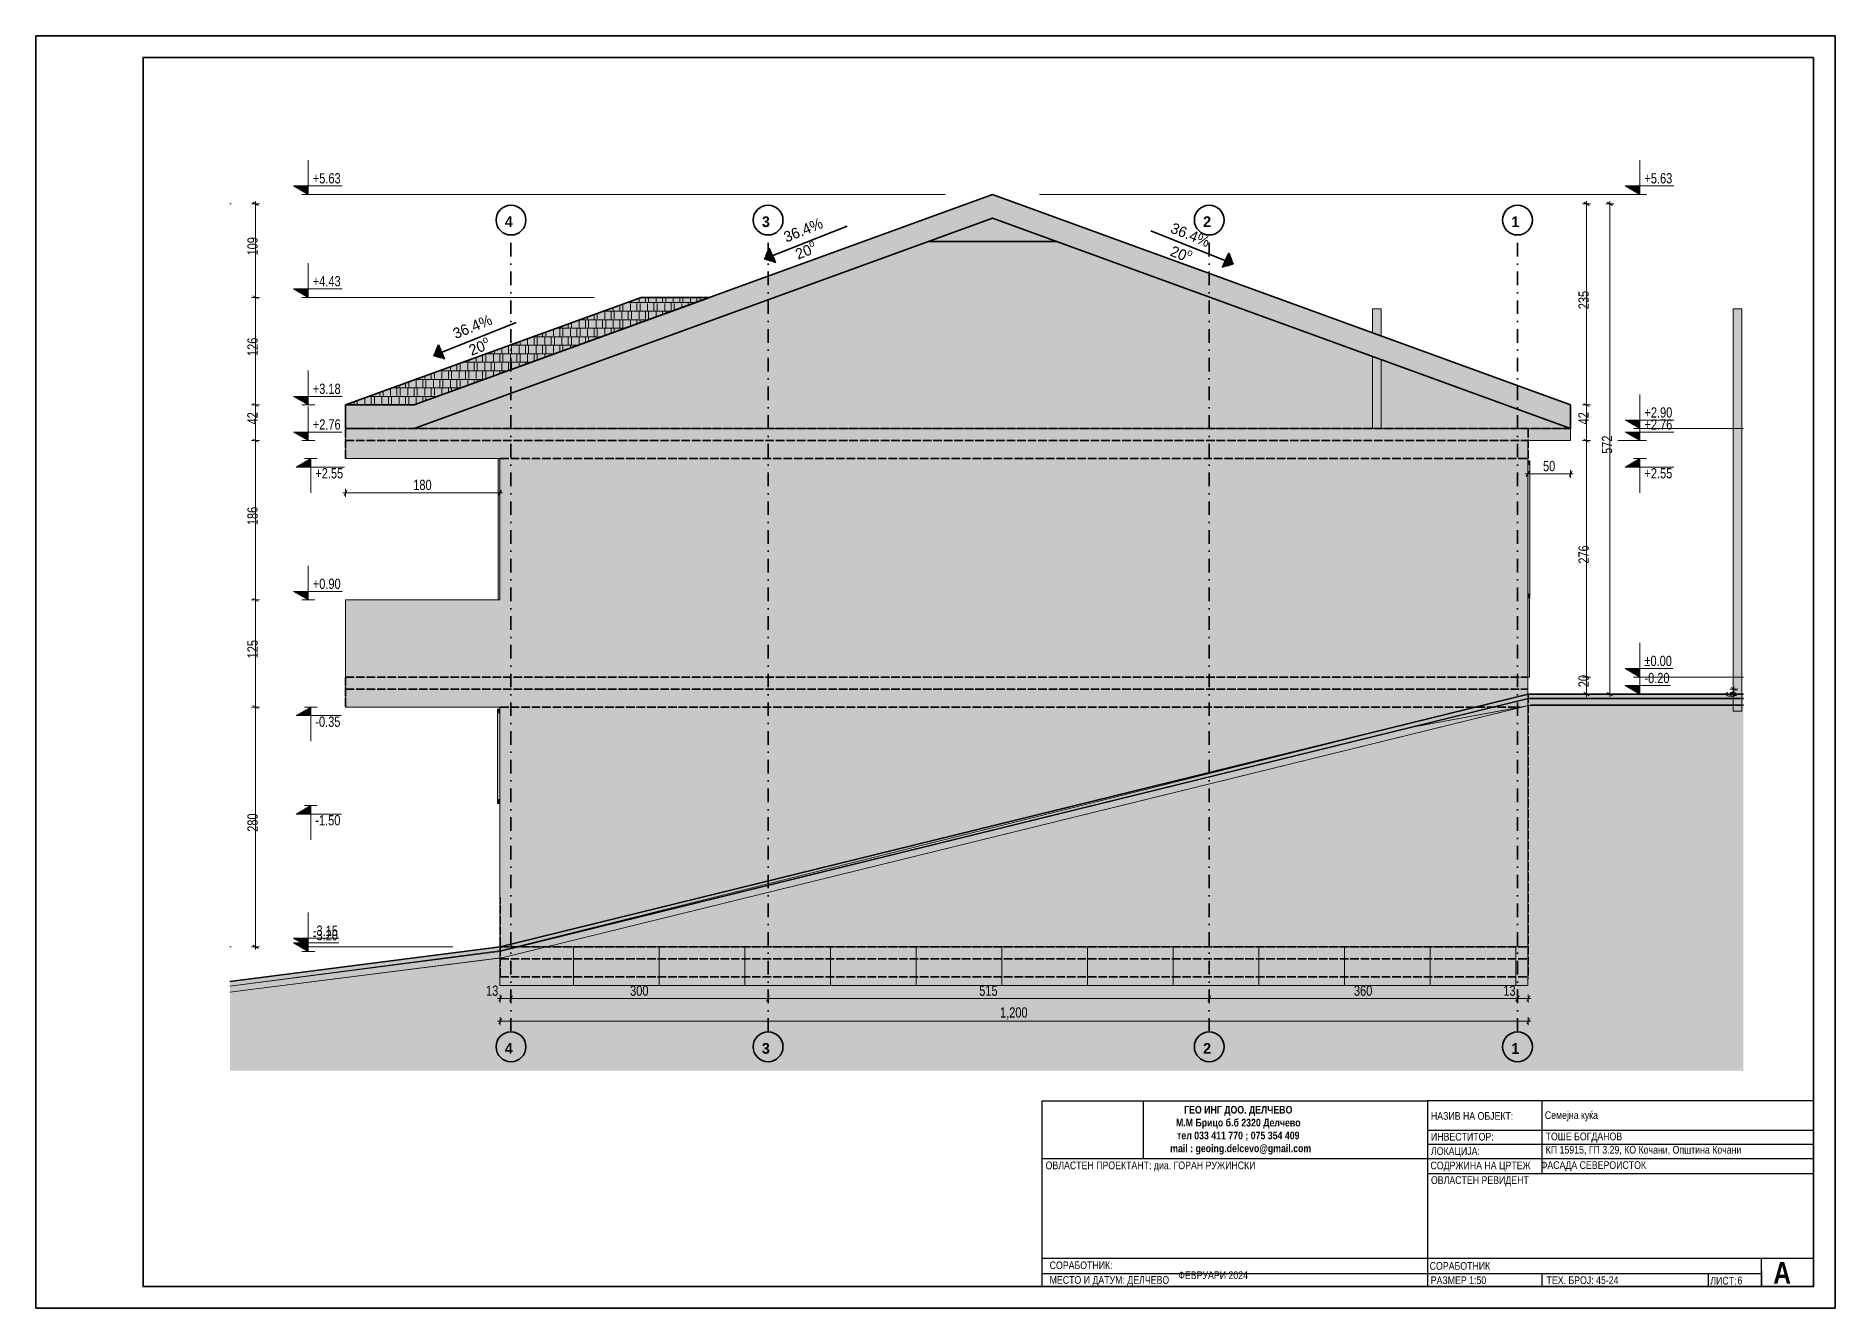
# Model space of a CAD drawing. Extents: x -1929 to 256751, y -18317 to 36108.
# Drawn here: x 167765 to 188765, y 2225 to 17075 of the extents above; entities that cross this region are included whole.
import ezdxf

# ---------------------------------------------------------------- set-up
doc = ezdxf.new("R2010")
doc.units = 0
doc.header["$LTSCALE"] = 5
doc.header["$MEASUREMENT"] = 0
doc.linetypes.add('- Осеви линии', pattern=[670.277762, 317.5, -176.388889, 0, -176.388874])
doc.linetypes.add('- Скирити линии', pattern=[245, 200, -45])
for name, color, linetype, lineweight in [('1', 8, 'Continuous', 13), ('101', 253, 'Continuous', 15), ('164', 255, 'Continuous', 15), ('41', 7, 'Continuous', 35), ('46', 9, 'Continuous', 35), ('7', 7, 'Continuous', 25), ('85', 252, 'Continuous', 20)]:
    doc.layers.add(name, color=color, linetype=linetype, lineweight=lineweight)
for name, color, linetype, lineweight, true_color in [('142', 7, 'Continuous', 35, 0x2a2a2a), ('162', 7, 'Continuous', 15, 0xaaaaaa), ('181', 7, 'Continuous', 0, 0xf2eee3), ('61', 7, 'Continuous', 20, 0x6a6a6a), ('65', 7, 'Continuous', 20, 0x4e4e4e), ('87', 7, 'Continuous', 20, 0x6a6a6a), ('88', 7, 'Continuous', 20, 0x5e5e5e), ('89', 7, 'Continuous', 20, 0x111111)]:
    doc.layers.add(name, color=color, linetype=linetype, lineweight=lineweight, true_color=true_color)
doc.layers.add('4 _ - Фрагмент - Разрез.2D Elements', color=7, linetype='Continuous')
doc.layers.add('RGB colored ARCHICAD elements', color=7, linetype='Continuous')
doc.styles.add('GENERATED_STYLE_4', font='arial.ttf')
doc.styles.add('GENERATED_STYLE_5', font='arialbd.ttf')
doc.styles.add('GENERATED_STYLE_6', font='Cambria Math.ttf')

msp = doc.modelspace()

# ---------------------------------------------------------------- texts
at = {"layer": '1', "linetype": 'Continuous', "lineweight": 13, "char_height": 120, "attachment_point": 7, "style": 'GENERATED_STYLE_6'}
for s, insert in [('\\A1;{\\W0.800000x;\\pql;\\fCentury Gothic|b0|i0|c0|p34;+5.63}', (170996.9, 15352)), ('\\A1;{\\W0.800000x;\\pql;\\fCentury Gothic|b0|i0|c0|p34;+5.63}', (186540.9, 15352)), ('\\A1;{\\W0.800000x;\\pql;\\fCentury Gothic|b0|i0|c0|p34;+4.43}', (170996.9, 14150.9)), ('\\A1;{\\W0.800000x;\\pql;\\fCentury Gothic|b0|i0|c0|p34;+3.18}', (170996.9, 12895.2)), ('\\A1;{\\W0.800000x;\\pql;\\fCentury Gothic|b0|i0|c0|p34;+2.76}', (170996.9, 12478.5)), ('\\A1;{\\W0.800000x;\\pql;\\fCentury Gothic|b0|i0|c0|p34;+2.90}', (186540.9, 12618.5)), ('\\A1;{\\W0.800000x;\\pql;\\fCentury Gothic|b0|i0|c0|p34;+2.76}', (186540.9, 12478.5)), ('\\A1;{\\W0.800000x;\\pql;\\fCentury Gothic|b0|i0|c0|p34;+2.55}', (171026.2, 11908.5)), ('\\A1;{\\W0.800000x;\\pql;\\fCentury Gothic|b0|i0|c0|p34;50}', (185357.1, 11993.1)), ('\\A1;{\\W0.800000x;\\pql;\\fCentury Gothic|b0|i0|c0|p34;+2.55}', (186540.9, 11908.5)), ('\\A1;{\\W0.800000x;\\pql;\\fCentury Gothic|b0|i0|c0|p34;180}', (172169.6, 11773)), ('\\A1;{\\W0.800000x;\\pql;\\fCentury Gothic|b0|i0|c0|p34;+0.90}', (170996.9, 10618.5)), ('\\A1;{\\W0.800000x;\\pql;\\fCentury Gothic|b0|i0|c0|p34;±0.00}', (186540.9, 9718.5)), ('\\A1;{\\W0.800000x;\\pql;\\fCentury Gothic|b0|i0|c0|p34;-0.20}', (186540.9, 9518.5)), ('\\A1;{\\W0.800000x;\\pql;\\fCentury Gothic|b0|i0|c0|p34;-0.35}', (171026.2, 9008.5)), ('\\A1;{\\W0.800000x;\\pql;\\fCentury Gothic|b0|i0|c0|p34;-1.50}', (171026.2, 7858.5)), ('\\A1;{\\W0.800000x;\\pql;\\fCentury Gothic|b0|i0|c0|p34;-3.15}', (170996.9, 6568.5)), ('\\A1;{\\W0.800000x;\\pql;\\fCentury Gothic|b0|i0|c0|p34;-3.20}', (170996.9, 6516.2)), ('\\A1;{\\W0.800000x;\\pql;\\fCentury Gothic|b0|i0|c0|p34;13}', (173018.9, 5868.5)), ('\\A1;{\\W0.800000x;\\pql;\\fCentury Gothic|b0|i0|c0|p34;300}', (174700.6, 5868.5)), ('\\A1;{\\W0.800000x;\\pql;\\fCentury Gothic|b0|i0|c0|p34;515}', (178775.9, 5868.5)), ('\\A1;{\\W0.800000x;\\pql;\\fCentury Gothic|b0|i0|c0|p34;360}', (183150.2, 5868.5)), ('\\A1;{\\W0.800000x;\\pql;\\fCentury Gothic|b0|i0|c0|p34;13}', (184893.9, 5868.5)), ('\\A1;{\\W0.800000x;\\pql;\\fCentury Gothic|b0|i0|c0|p34;1,200}', (179018.9, 5593.6))]:
    msp.add_mtext(s, dxfattribs=dict(at, insert=insert))
at = {"layer": '1', "linetype": 'Continuous', "lineweight": 13, "char_height": 120, "attachment_point": 7, "rotation": 90, "style": 'GENERATED_STYLE_6'}
for s, insert in [('\\A1;{\\W0.800000x;\\pql;\\fCentury Gothic|b0|i0|c0|p34;109}', (170354.6, 14513.3)), ('\\A1;{\\W0.800000x;\\pql;\\fCentury Gothic|b0|i0|c0|p34;235}', (185891.9, 13885.4)), ('\\A1;{\\W0.800000x;\\pql;\\fCentury Gothic|b0|i0|c0|p34;126}', (170354.6, 13339.5)), ('\\A1;{\\W0.800000x;\\pql;\\fCentury Gothic|b0|i0|c0|p34;42}', (170351.6, 12540.8)), ('\\A1;{\\W0.800000x;\\pql;\\fCentury Gothic|b0|i0|c0|p34;42}', (185888.9, 12540.8)), ('\\A1;{\\W0.800000x;\\pql;\\fCentury Gothic|b0|i0|c0|p34;572}', (186165.2, 12197.1)), ('\\A1;{\\W0.800000x;\\pql;\\fCentury Gothic|b0|i0|c0|p34;186}', (170354.6, 11365)), ('\\A1;{\\W0.800000x;\\pql;\\fCentury Gothic|b0|i0|c0|p34;276}', (185891.9, 10915)), ('\\A1;{\\W0.800000x;\\pql;\\fCentury Gothic|b0|i0|c0|p34;125}', (170354.6, 9810)), ('\\A1;{\\W0.800000x;\\pql;\\fCentury Gothic|b0|i0|c0|p34;20}', (185891.9, 9472.5)), ('\\A1;{\\W0.800000x;\\pql;\\fCentury Gothic|b0|i0|c0|p34;6}', (187611.2, 9354.4)), ('\\A1;{\\W0.800000x;\\pql;\\fCentury Gothic|b0|i0|c0|p34;280}', (170354.6, 7785))]:
    msp.add_mtext(s, dxfattribs=dict(at, insert=insert))
at = {"layer": '4 _ - Фрагмент - Разрез.2D Elements', "linetype": 'Continuous', "lineweight": 35, "char_height": 90}
for s, insert, attachment_point, style in [('\\A1;\\pxqc;{\\fCentury Gothic|b1|i0|c204|p34;\\W0.85;ГЕО ИНГ ДОО. ДЕЛЧЕВО\\PМ.М Брицо б.б 2320 Делчево \\Pтел 033 411 770 ; 075 354 409 \\P  mail : geoing.delcevo@gmail.com}', (181799.6, 4300.9), 5, 'GENERATED_STYLE_5'), ('\\A1;{\\W0.850000x;\\pql;\\fCentury Gothic|b0|i0|c204|p34;КП 15915, ГП 3.29, КО Кочани, Општина Кочани\\P\\pql;\\fCentury Gothic|b0|i0|c204|p34;}', (185388.3, 4064.8), 4, 'GENERATED_STYLE_4'), ('\\A1;{\\W0.850000x;\\pql;\\fCentury Gothic|b0|i0|c204|p34;ОВЛАСТЕН РЕВИДЕНТ\\P\\pqc;\\fCentury Gothic|b0|i0|c204|p34;}', (184048.7, 3705), 4, 'GENERATED_STYLE_4')]:
    msp.add_mtext(s, dxfattribs=dict(at, insert=insert, attachment_point=attachment_point, style=style))
at = {"layer": '41', "color": 7, "linetype": 'Continuous', "lineweight": 35, "char_height": 90, "attachment_point": 4, "style": 'GENERATED_STYLE_4'}
for s, insert in [('\\A1;{\\W0.850000x;\\pql;\\fCentury Gothic|b0|i0|c204|p34;НАЗИВ НА ОБЈЕКТ:}', (184048.7, 4467.2)), ('\\A1;{\\W0.850000x;\\pql;\\fCentury Gothic|b0|i0|c204|p34;Семејна куќа}', (185377.9, 4463.4)), ('\\A1;{\\W0.850000x;\\pql;\\fCentury Gothic|b0|i0|c204|p34;ИНВЕСТИТОР:}', (184048.7, 4224.2)), ('\\A1;{\\W0.850000x;\\pql;\\fCentury Gothic|b0|i0|c204|p34;ТОШЕ БОГДАНОВ}', (185387.1, 4215.5)), ('\\A1;{\\W0.850000x;\\pql;\\fCentury Gothic|b0|i0|c204|p34;ЛОКАЦИЈА:}', (184048.7, 4044.4)), ('\\A1;{\\W0.850000x;\\pql;\\fCentury Gothic|b0|i0|c204|p34;ОВЛАСТЕН ПРОЕКТАНТ: диа. \\fCentury Gothic|b0|i0|c204|p34;ГОРАН РУЖИНСКИ}', (179550.9, 3877.5)), ('\\A1;{\\W0.850000x;\\pql;\\fCentury Gothic|b0|i0|c204|p34;СОДРЖИНА НА ЦРТЕЖ}', (184043.4, 3876.6)), ('\\A1;{\\W0.850000x;\\pql;\\fCentury Gothic|b0|i0|c204|p34;СОРАБОТНИК:}', (179597.7, 2724)), ('\\A1;{\\W0.850000x;\\pql;\\fCentury Gothic|b0|i0|c204|p34;СОРАБОТНИК}', (184034, 2716.4)), ('\\A1;{\\W0.850000x;\\pql;\\fCentury Gothic|b0|i0|c204|p34;МЕСТО И ДАТУМ: ДЕЛЧЕВО}', (179597.7, 2540.3)), ('\\A1;{\\W0.850000x;\\pql;\\fCentury Gothic|b0|i0|c204|p34;ФЕВРУАРИ 2024\\P\\pql;\\fCentury Gothic|b0|i0|c204|p34;}', (181099.3, 2607.6)), ('\\A1;{\\W0.850000x;\\pql;\\fCentury Gothic|b0|i0|c204|p34;РАЗМЕР 1:50}', (184046.3, 2549.7)), ('\\A1;{\\W0.850000x;\\pql;\\fCentury Gothic|b0|i0|c204|p34;ТЕХ. БРОЈ: \\fCentury Gothic|b0|i0|c204|p34;45-24}', (185397.8, 2549.7)), ('\\A1;{\\W0.850000x;\\pql;\\fCentury Gothic|b0|i0|c204|p34;ЛИСТ: }', (187309.6, 2543.5))]:
    msp.add_mtext(s, dxfattribs=dict(at, insert=insert))
at = {"layer": '46', "color": 254, "linetype": 'Continuous', "lineweight": 35}
for s, insert, char_height, attachment_point, style in [('\\A1;{\\pqc;\\fCentury Gothic|b1|i0|c204|p34;4}', (173285.1, 14907.8), 125, 5, 'GENERATED_STYLE_5'), ('\\A1;{\\pqc;\\fCentury Gothic|b1|i0|c204|p34;3}', (176285.7, 14906.2), 125, 5, 'GENERATED_STYLE_5'), ('\\A1;{\\pqc;\\fCentury Gothic|b1|i0|c204|p34;2}', (181435.7, 14907.8), 125, 5, 'GENERATED_STYLE_5'), ('\\A1;{\\pqc;\\fCentury Gothic|b1|i0|c204|p34;1}', (185034.3, 14906.2), 125, 5, 'GENERATED_STYLE_5'), ('\\A1;{\\pqc;\\fCentury Gothic|b1|i0|c204|p34;4}', (173285.1, 5256.8), 125, 5, 'GENERATED_STYLE_5'), ('\\A1;{\\pqc;\\fCentury Gothic|b1|i0|c204|p34;3}', (176285.7, 5255.2), 125, 5, 'GENERATED_STYLE_5'), ('\\A1;{\\pqc;\\fCentury Gothic|b1|i0|c204|p34;2}', (181435.7, 5256.8), 125, 5, 'GENERATED_STYLE_5'), ('\\A1;{\\pqc;\\fCentury Gothic|b1|i0|c204|p34;1}', (185034.3, 5255.2), 125, 5, 'GENERATED_STYLE_5'), ('\\A1;{\\W0.850000x;\\pql;\\fCentury Gothic|b0|i0|c204|p34;ФАСАДА \\fCentury Gothic|b0|i0|c204|p34;СЕВЕРОИСТОК}', (185330.2, 3880.9), 90, 4, 'GENERATED_STYLE_4'), ('\\A1;{\\W0.850000x;\\pql;\\fCentury Gothic|b1|i0|c204|p34;А}', (188045.7, 2636.5), 250, 4, 'GENERATED_STYLE_5'), ('\\A1;{\\W0.850000x;\\pql;\\fCentury Gothic|b0|i0|c204|p34;6}', (187627.4, 2545.6), 90, 4, 'GENERATED_STYLE_4')]:
    msp.add_mtext(s, dxfattribs=dict(at, insert=insert, char_height=char_height, attachment_point=attachment_point, style=style))
at = {"layer": '46', "color": 254, "linetype": 'Continuous', "lineweight": 35, "char_height": 125, "attachment_point": 5, "style": 'GENERATED_STYLE_4'}
for s, insert, rotation in [('\\A1;{\\pqc;\\fCentury Gothic|b0|i0|c204|p34;36.4%}', (176721.2, 14808.9), 22.03077), ('\\A1;{\\pqc;\\fCentury Gothic|b0|i0|c204|p34;36.4%}', (181240.4, 14752.7), 337.96923), ('\\A1;{\\pqc;\\fCentury Gothic|b0|i0|c204|p34;20\\fCentury Gothic|b0|i0|c204|p34;\\A1{\\H.66x;\\Sо^  ;}}', (176752.3, 14566.8), 21.17805), ('\\A1;{\\pqc;\\fCentury Gothic|b0|i0|c204|p34;20\\fCentury Gothic|b0|i0|c204|p34;\\A1{\\H.66x;\\Sо^  ;}}', (181131.7, 14528), 338.82195), ('\\A1;{\\pqc;\\fCentury Gothic|b0|i0|c204|p34;36.4%}', (172860.4, 13682.2), 22.03077), ('\\A1;{\\pqc;\\fCentury Gothic|b0|i0|c204|p34;20\\fCentury Gothic|b0|i0|c204|p34;\\A1{\\H.66x;\\Sо^  ;}}', (172941, 13444.1), 21.17805)]:
    msp.add_mtext(s, dxfattribs=dict(at, insert=insert, rotation=rotation))

# ---------------------------------------------------------------- blocks, each defined once
blk = doc.blocks.new('*X257')
at = {"layer": '1', "color": 250, "linetype": 'Continuous', "lineweight": 13, "true_color": 0x2a2a2a}
for p, q in [((140.78, 234.92), (140.78, 235.79)), ((142.28, 234.74), (142.28, 235.97)), ((143.02, 234.92), (143.02, 235.97)), ((144.78, 234.92), (144.78, 235.97)), ((146.28, 234.74), (146.28, 235.97)), ((147.02, 234.92), (147.02, 235.97)), ((148.78, 234.92), (148.78, 235.97)), ((150.28, 234.74), (150.28, 235.97)), ((151.02, 234.92), (151.02, 235.97)), ((152.78, 234.92), (152.78, 235.97)), ((154.28, 234.88), (154.28, 235.97)), ((155.02, 235.15), (155.02, 235.97)), ((156.78, 235.79), (156.78, 235.97)), ((128.78, 230.93), (128.78, 231.42)), ((130.28, 230.76), (130.28, 231.97)), ((131.02, 230.93), (131.02, 232.24)), ((132.44, 232.75), (136.28, 232.75)), ((132.78, 230.93), (132.78, 232.58)), ((133.02, 232.92), (133.02, 232.97)), ((134.28, 230.76), (134.28, 232.75)), ((134.78, 232.92), (134.78, 233.61)), ((135.02, 230.93), (135.02, 232.58)), ((136.28, 234.15), (136.28, 232.75)), ((136.28, 232.75), (144.28, 232.75)), ((136.78, 230.93), (136.78, 232.58)), ((137.02, 232.92), (137.02, 234.42)), ((144.28, 234.74), (137.91, 234.74)), ((138.28, 234.74), (138.28, 234.88)), ((138.28, 230.76), (138.28, 232.75)), ((138.78, 232.92), (138.78, 234.57)), ((139.02, 234.92), (139.02, 235.15)), ((139.02, 230.93), (139.02, 232.58)), ((140.28, 232.75), (140.28, 234.74)), ((140.78, 230.93), (140.78, 232.58)), ((141.02, 232.92), (141.02, 234.57)), ((142.28, 230.76), (142.28, 232.75)), ((142.78, 232.92), (142.78, 234.57)), ((143.02, 230.93), (143.02, 232.58)), ((152.28, 234.74), (144.28, 234.74)), ((144.28, 234.74), (144.28, 232.75)), ((144.28, 232.75), (148.44, 232.75)), ((144.78, 231.42), (144.78, 232.58)), ((145.02, 232.92), (145.02, 234.57)), ((146.28, 231.97), (146.28, 232.75)), ((146.78, 232.92), (146.78, 234.57)), ((147.02, 232.24), (147.02, 232.58)), ((148.28, 232.75), (148.28, 234.74)), ((149.02, 232.97), (149.02, 234.57)), ((150.78, 233.61), (150.78, 234.57)), ((153.91, 234.74), (152.28, 234.74)), ((152.28, 234.74), (152.28, 234.15)), ((153.02, 234.42), (153.02, 234.57)), ((116.78, 226.95), (116.78, 227.05)), ((118.28, 226.78), (118.28, 227.6)), ((119.02, 226.95), (119.02, 227.87)), ((120.78, 226.95), (120.78, 228.51)), ((121.5, 228.77), (128.28, 228.77)), ((122.28, 226.78), (122.28, 228.77)), ((122.78, 228.94), (122.78, 229.24)), ((123.02, 226.95), (123.02, 228.6)), ((124.28, 228.77), (124.28, 229.78)), ((124.78, 226.95), (124.78, 228.6)), ((125.02, 228.94), (125.02, 230.05)), ((126.28, 226.78), (126.28, 228.77)), ((126.78, 228.94), (126.78, 230.59)), ((128.28, 230.76), (126.97, 230.76)), ((127.02, 226.95), (127.02, 228.6)), ((136.28, 230.76), (128.28, 230.76)), ((128.28, 230.76), (128.28, 228.77)), ((128.28, 228.77), (136.28, 228.77)), ((128.78, 226.95), (128.78, 228.6)), ((129.02, 228.94), (129.02, 230.59)), ((130.28, 226.78), (130.28, 228.77)), ((130.78, 228.94), (130.78, 230.59)), ((131.02, 226.95), (131.02, 228.6)), ((132.28, 228.77), (132.28, 230.76)), ((132.78, 227.05), (132.78, 228.6)), ((133.02, 228.94), (133.02, 230.59)), ((134.28, 227.6), (134.28, 228.77)), ((134.78, 228.94), (134.78, 230.59)), ((135.02, 227.87), (135.02, 228.6)), ((142.97, 230.76), (136.28, 230.76)), ((136.28, 230.76), (136.28, 228.77)), ((136.28, 228.77), (137.5, 228.77)), ((136.78, 228.51), (136.78, 228.6)), ((137.02, 228.94), (137.02, 230.59)), ((138.78, 229.24), (138.78, 230.59)), ((140.28, 229.78), (140.28, 230.76)), ((141.02, 230.05), (141.02, 230.59)), ((105.02, 220.98), (105.02, 222.63)), ((112.28, 222.8), (105.1, 222.8)), ((106.28, 222.8), (106.28, 223.23)), ((106.78, 220.98), (106.78, 222.63)), ((107.02, 222.97), (107.02, 223.5)), ((108.28, 220.81), (108.28, 222.8)), ((108.78, 222.97), (108.78, 224.14)), ((109.02, 220.98), (109.02, 222.63)), ((110.28, 222.8), (110.28, 224.69)), ((110.57, 224.79), (112.28, 224.79)), ((110.78, 220.98), (110.78, 222.63)), ((111.02, 222.97), (111.02, 224.62)), ((112.28, 225.42), (112.28, 224.79)), ((112.28, 224.79), (120.28, 224.79)), ((120.28, 222.8), (112.28, 222.8)), ((112.28, 222.8), (112.28, 220.81)), ((112.78, 222.97), (112.78, 224.62)), ((113.02, 224.96), (113.02, 225.69)), ((113.02, 220.98), (113.02, 222.63)), ((114.28, 222.8), (114.28, 224.79)), ((114.78, 224.96), (114.78, 226.33)), ((114.78, 220.98), (114.78, 222.63)), ((115.02, 222.97), (115.02, 224.62)), ((120.28, 226.78), (116.04, 226.78)), ((116.28, 224.79), (116.28, 226.78)), ((116.28, 221.05), (116.28, 222.8)), ((116.78, 222.97), (116.78, 224.62)), ((117.02, 224.96), (117.02, 226.61)), ((117.02, 221.32), (117.02, 222.63)), ((118.28, 222.8), (118.28, 224.79)), ((118.78, 224.96), (118.78, 226.61)), ((118.78, 221.96), (118.78, 222.63)), ((119.02, 222.97), (119.02, 224.62)), ((128.28, 226.78), (120.28, 226.78)), ((120.28, 226.78), (120.28, 224.79)), ((120.28, 224.79), (126.57, 224.79)), ((121.1, 222.8), (120.28, 222.8)), ((120.28, 222.8), (120.28, 222.5)), ((120.78, 222.97), (120.78, 224.62)), ((121.02, 224.96), (121.02, 226.61)), ((122.28, 223.23), (122.28, 224.79)), ((122.78, 224.96), (122.78, 226.61)), ((123.02, 223.5), (123.02, 224.62)), ((124.28, 224.79), (124.28, 226.78)), ((124.78, 224.14), (124.78, 224.62)), ((125.02, 224.96), (125.02, 226.61)), ((126.28, 224.69), (126.28, 224.79)), ((126.78, 224.96), (126.78, 226.61)), ((132.04, 226.78), (128.28, 226.78)), ((128.28, 226.78), (128.28, 225.42)), ((129.02, 225.69), (129.02, 226.61)), ((130.78, 226.33), (130.78, 226.61)), ((93.02, 217), (93.02, 218.41)), ((96.28, 218.82), (94.16, 218.82)), ((94.28, 218.82), (94.28, 218.86)), ((94.78, 217), (94.78, 218.65)), ((95.02, 218.99), (95.02, 219.13)), ((104.28, 218.82), (96.28, 218.82)), ((96.28, 218.82), (96.28, 216.83)), ((96.78, 218.99), (96.78, 219.77)), ((97.02, 217), (97.02, 218.65)), ((98.28, 218.82), (98.28, 220.32)), ((98.78, 217), (98.78, 218.65)), ((99.02, 218.99), (99.02, 220.59)), ((99.63, 220.81), (104.28, 220.81)), ((100.28, 220.81), (100.28, 221.05)), ((100.28, 216.83), (100.28, 218.82)), ((100.78, 218.99), (100.78, 220.64)), ((101.02, 220.98), (101.02, 221.32)), ((101.02, 217), (101.02, 218.65)), ((102.28, 218.82), (102.28, 220.81)), ((102.78, 220.98), (102.78, 221.96)), ((102.78, 217), (102.78, 218.65)), ((103.02, 218.99), (103.02, 220.64)), ((104.28, 222.5), (104.28, 220.81)), ((104.28, 220.81), (112.28, 220.81)), ((110.16, 218.82), (104.28, 218.82)), ((104.28, 218.82), (104.28, 216.83)), ((104.78, 218.99), (104.78, 220.64)), ((105.02, 217), (105.02, 218.65)), ((106.28, 218.82), (106.28, 220.81)), ((106.78, 217.59), (106.78, 218.65)), ((107.02, 218.99), (107.02, 220.64)), ((108.28, 218.14), (108.28, 218.82)), ((108.78, 218.99), (108.78, 220.64)), ((109.02, 218.41), (109.02, 218.65)), ((110.28, 218.86), (110.28, 220.81)), ((111.02, 219.13), (111.02, 220.64)), ((112.28, 220.81), (115.63, 220.81)), ((112.78, 219.77), (112.78, 220.64)), ((114.28, 220.32), (114.28, 220.81)), ((115.02, 220.59), (115.02, 220.64)), ((82.78, 213.02), (82.78, 214.67)), ((88.28, 214.84), (83.22, 214.84)), ((84.28, 212.85), (84.28, 214.84)), ((84.78, 215.01), (84.78, 215.41)), ((85.02, 213.02), (85.02, 214.67)), ((86.28, 214.84), (86.28, 215.95)), ((86.78, 213.02), (86.78, 214.67)), ((87.02, 215.01), (87.02, 216.22)), ((96.28, 214.84), (88.28, 214.84)), ((88.28, 214.84), (88.28, 212.85)), ((88.69, 216.83), (96.28, 216.83)), ((88.78, 215.01), (88.78, 216.66)), ((89.02, 213.02), (89.02, 214.67)), ((90.28, 214.84), (90.28, 216.83)), ((90.78, 217), (90.78, 217.59)), ((90.78, 213.02), (90.78, 214.67)), ((91.02, 215.01), (91.02, 216.66)), ((92.28, 216.83), (92.28, 218.14)), ((92.28, 212.85), (92.28, 214.84)), ((92.78, 215.01), (92.78, 216.66)), ((93.02, 213.02), (93.02, 214.67)), ((94.28, 214.84), (94.28, 216.83)), ((94.78, 213.22), (94.78, 214.67)), ((95.02, 215.01), (95.02, 216.66)), ((96.28, 216.83), (104.28, 216.83)), ((99.22, 214.84), (96.28, 214.84)), ((96.28, 214.84), (96.28, 213.77)), ((96.78, 215.01), (96.78, 216.66)), ((97.02, 214.04), (97.02, 214.67)), ((98.28, 214.84), (98.28, 216.83)), ((99.02, 215.01), (99.02, 216.66)), ((100.78, 215.41), (100.78, 216.66)), ((102.28, 215.95), (102.28, 216.83)), ((103.02, 216.22), (103.02, 216.66)), ((104.28, 216.83), (104.69, 216.83)), ((72.78, 211.03), (72.78, 211.04)), ((74.28, 210.86), (74.28, 211.59)), ((75.02, 211.03), (75.02, 211.85)), ((76.78, 211.03), (76.78, 212.5)), ((77.75, 212.85), (80.28, 212.85)), ((78.28, 210.86), (78.28, 212.85)), ((78.78, 213.02), (78.78, 213.22)), ((79.02, 211.03), (79.02, 212.68)), ((80.28, 213.77), (80.28, 212.85)), ((80.28, 212.85), (88.28, 212.85)), ((80.78, 211.03), (80.78, 212.68)), ((81.02, 213.02), (81.02, 214.04)), ((82.28, 210.86), (82.28, 212.85)), ((83.02, 211.03), (83.02, 212.68)), ((84.78, 211.03), (84.78, 212.68)), ((86.28, 210.86), (86.28, 212.85)), ((87.02, 211.03), (87.02, 212.68)), ((88.28, 212.85), (93.75, 212.85)), ((88.78, 211.04), (88.78, 212.68)), ((90.28, 211.59), (90.28, 212.85)), ((91.02, 211.85), (91.02, 212.68)), ((92.78, 212.5), (92.78, 212.68))]:
    blk.add_line(p, q, dxfattribs=at)

# ---------------------------------------------------------------- hatches: boundary and pattern name
at = {"linetype": 'Continuous', "lineweight": 0, "true_color": 0xb5b5b5}
msp.add_hatch(color=253, dxfattribs=at).paths.add_polyline_path([(170028.2, 4995.6), (187696.2, 4995.6), (187696.2, 9266.5), (185218.2, 9266.5), (173220.4, 6318.4), (170028.2, 5911.4)])
at = {"linetype": 'Continuous', "lineweight": 0}
for points in [[(184373.1, 9192.6), (173181.7, 6443.4), (173184.4, 6396.7), (185187.5, 9345.2), (187696.2, 9345.2), (187696.2, 9391.6), (185183.2, 9391.6)], [(173181.7, 6443.4), (170028.2, 6038.4), (170028.2, 5984.1), (173196.5, 6398.3), (184373.1, 9192.6)]]:
    msp.add_hatch(color=256, dxfattribs=at).paths.add_polyline_path(points)
at = {"layer": '142', "linetype": 'Continuous', "lineweight": 35, "true_color": 0x2a2a2a}
for points in [[(173184.4, 6387.2), (170028.2, 5982.5), (170028.2, 5910.8), (173202.8, 6312.9), (185155.4, 9251.1), (183852.1, 9008.4)], [(183852.1, 9008.4), (185191.5, 9259.4), (187696.2, 9259.4), (187696.2, 9335.8), (185184.4, 9335.8)]]:
    msp.add_hatch(color=250, dxfattribs=at).paths.add_polyline_path(points)
at = {"layer": '162', "linetype": 'Continuous', "lineweight": 15, "true_color": 0x2a2a2a}
for points in [[(176322.9, 14597), (176270.9, 14471.8), (176396.4, 14432.3)], [(181687.8, 14540.8), (181614.2, 14376.1), (181739.8, 14415.6)], [(172462.1, 13470.3), (172410.1, 13345.1), (172535.6, 13305.6)]]:
    msp.add_hatch(color=250, dxfattribs=at).paths.add_polyline_path(points)
at = {"layer": '181', "linetype": 'Continuous', "lineweight": 0, "true_color": 0xf2eee3}
msp.add_hatch(color=7, dxfattribs=at).paths.add_polyline_path([(172179.5, 12491.6), (185679.5, 12491.6), (178929.5, 14948.4)])
at = {"layer": '85', "linetype": 'Continuous', "lineweight": 20}
for points in [[(170944.3, 15225), (170944.3, 15325), (170771.3, 15325)], [(186488.4, 15225), (186488.4, 15325), (186315.4, 15325)], [(170944.3, 14023.9), (170944.3, 14123.9), (170771.3, 14123.9)], [(170944.3, 12768.2), (170944.3, 12868.2), (170771.3, 12868.2)], [(170944.3, 12351.6), (170944.3, 12451.6), (170771.3, 12451.6)], [(186488.4, 12491.6), (186488.4, 12591.6), (186315.4, 12591.6)], [(186488.4, 12351.6), (186488.4, 12451.6), (186315.4, 12451.6)], [(170973.7, 12141.6), (170800.7, 12041.6), (170973.7, 12041.6)], [(186488.4, 12141.6), (186315.4, 12041.6), (186488.4, 12041.6)], [(170944.3, 10491.6), (170944.3, 10591.6), (170771.3, 10591.6)], [(186488.4, 9591.6), (186488.4, 9691.6), (186315.4, 9691.6)], [(186488.4, 9391.6), (186488.4, 9491.6), (186315.4, 9491.6)], [(170973.7, 9241.6), (170800.7, 9141.6), (170973.7, 9141.6)], [(170973.7, 8091.6), (170800.7, 7991.6), (170973.7, 7991.6)], [(170944.3, 6441.6), (170944.3, 6541.6), (170771.3, 6541.6)], [(170944.3, 6389.3), (170944.3, 6489.3), (170771.3, 6489.3)]]:
    msp.add_hatch(color=256, dxfattribs=at).paths.add_polyline_path(points)
at = {"layer": '89', "linetype": 'Continuous', "lineweight": 20, "true_color": 0x222222}
h = msp.add_hatch(dxfattribs=at)
h.set_pattern_fill('GRID_100X100_0001', color=250, scale=50.000024, style=0, pattern_type=2)
h.set_pattern_definition([(180, (242039.9, 9591.6), (0, 1000), []), (90, (242039.9, 9591.6), (1000, 0), [])])
h.paths.add_polyline_path([(173179.5, 5991.6), (185179.5, 5991.6), (185179.5, 6441.6), (173179.5, 6441.6)])
at = {"layer": 'RGB colored ARCHICAD elements', "linetype": 'Continuous', "lineweight": 0, "true_color": 0xccbeac}
for points in [[(172179.5, 12768.2), (172179.5, 12672.5), (178929.5, 15129.3), (178929.5, 15225)], [(172179.5, 12640.5), (178929.5, 15097.3), (178929.5, 15129.3), (172179.5, 12672.5)], [(178929.5, 15225), (178929.5, 15129.3), (185679.5, 12672.5), (185679.5, 12768.2)], [(178929.5, 15097.3), (185679.5, 12640.5), (185679.5, 12672.5), (178929.5, 15129.3)], [(172179.5, 12491.6), (178929.5, 14948.4), (178929.5, 15097.3), (172179.5, 12640.5)], [(178179.5, 14675.4), (179679.5, 14675.4), (179182.3, 14856.4), (178929.5, 14948.4)], [(178929.5, 14948.4), (185679.5, 12491.6), (185679.5, 12640.5), (178929.5, 15097.3)], [(172179.5, 12768.2), (171379.5, 12768.2), (171379.5, 12672.5), (172179.5, 12672.5)], [(171379.5, 12672.5), (171379.5, 12640.5), (172179.5, 12640.5), (172179.5, 12672.5)], [(172179.5, 12640.5), (171379.5, 12640.5), (171379.5, 12491.6), (172179.5, 12491.6)]]:
    msp.add_hatch(color=9, dxfattribs=at).paths.add_polyline_path(points)
at = {"layer": 'RGB colored ARCHICAD elements', "linetype": 'Continuous', "lineweight": 0, "true_color": 0x7a7878}
msp.add_hatch(color=8, dxfattribs=at).paths.add_polyline_path([(171379.5, 12768.2), (172179.5, 12768.2), (175629.5, 14023.9), (174829.5, 14023.9)])
at = {"layer": 'RGB colored ARCHICAD elements', "linetype": 'Continuous', "lineweight": 0, "true_color": 0xdbd9cf}
for points in [[(183366.5, 13610.1), (183370.3, 13608.7), (183370.3, 13891.6), (183366.5, 13891.6)], [(183370.3, 13891.6), (183370.3, 13608.7), (183381.1, 13604.8), (183381.1, 13891.6)], [(183381.1, 13604.8), (183397.4, 13598.9), (183397.4, 13891.6), (183381.1, 13891.6)], [(183397.4, 13598.9), (183416.5, 13591.9), (183416.5, 13891.6), (183397.4, 13891.6)], [(183416.5, 13591.9), (183435.6, 13585), (183435.6, 13891.6), (183416.5, 13891.6)], [(183435.6, 13585), (183451.8, 13579.1), (183451.8, 13891.6), (183435.6, 13891.6)], [(183451.8, 13579.1), (183462.7, 13575.1), (183462.7, 13891.6), (183451.8, 13891.6)], [(183462.7, 13575.1), (183466.5, 13573.7), (183466.5, 13891.6), (183462.7, 13891.6)], [(187576.8, 13891.6), (187576.8, 9191.6), (187580.6, 9191.6), (187580.6, 13891.6)], [(187580.6, 9191.6), (187591.4, 9191.6), (187591.4, 13891.6), (187580.6, 13891.6)], [(187591.4, 13891.6), (187591.4, 9191.6), (187607.6, 9191.6), (187607.6, 13891.6)], [(187607.6, 13891.6), (187607.6, 9191.6), (187626.8, 9191.6), (187626.8, 13891.6)], [(187626.8, 13891.6), (187626.8, 9191.6), (187645.9, 9191.6), (187645.9, 13891.6)], [(187645.9, 13891.6), (187645.9, 9191.6), (187662.1, 9191.6), (187662.1, 13891.6)], [(187662.1, 9191.6), (187673, 9191.6), (187673, 13891.6), (187662.1, 13891.6)], [(187673, 13891.6), (187673, 9191.6), (187676.8, 9191.6), (187676.8, 13891.6)], [(183366.5, 13333.4), (183366.5, 12491.6), (183370.3, 12491.6), (183370.3, 13332)], [(183381.1, 13328.1), (183370.3, 13332), (183370.3, 12491.6), (183381.1, 12491.6)], [(183381.1, 13328.1), (183381.1, 12491.6), (183397.4, 12491.6), (183397.4, 13322.2)], [(183397.4, 13322.2), (183397.4, 12491.6), (183416.5, 12491.6), (183416.5, 13315.2)], [(183416.5, 13315.2), (183416.5, 12491.6), (183435.6, 12491.6), (183435.6, 13308.3)], [(183435.6, 13308.3), (183435.6, 12491.6), (183451.8, 12491.6), (183451.8, 13302.4)], [(183451.8, 12491.6), (183462.7, 12491.6), (183462.7, 13298.4), (183451.8, 13302.4)], [(183462.7, 13298.4), (183462.7, 12491.6), (183466.5, 12491.6), (183466.5, 13297)]]:
    msp.add_hatch(color=254, dxfattribs=at).paths.add_polyline_path(points)
at = {"layer": 'RGB colored ARCHICAD elements', "linetype": 'Continuous', "lineweight": 0, "true_color": 0xf2eee3}
for points in [[(171379.5, 12141.6), (171629.5, 12141.6), (171629.5, 12491.6), (171379.5, 12491.6)], [(171629.5, 12141.6), (173179.5, 12141.6), (173179.5, 12491.6), (171629.5, 12491.6)], [(173179.5, 12491.6), (173179.5, 9591.6), (173429.5, 9591.6), (173429.5, 12491.6)], [(173429.5, 12141.6), (176179.5, 12141.6), (176179.5, 12351.6), (176429.5, 12351.6), (176429.5, 12141.6), (181331.8, 12141.6), (181331.8, 12351.6), (181581.8, 12351.6), (181581.8, 12141.6), (184929.5, 12141.6), (184929.5, 12491.6), (173429.5, 12491.6)], [(184929.5, 9591.6), (185179.5, 9591.6), (185179.5, 12491.6), (184929.5, 12491.6)], [(185679.5, 12351.6), (185679.5, 12491.6), (185179.5, 12491.6), (185179.5, 12351.6)], [(176179.5, 12351.6), (176179.5, 9591.6), (176429.5, 9591.6), (176429.5, 12351.6)], [(181331.8, 12351.6), (181331.8, 9591.6), (181581.8, 9591.6), (181581.8, 12351.6)], [(173429.5, 12141.6), (173429.5, 9591.6), (176179.5, 9591.6), (176179.5, 12141.6)], [(179381.8, 12141.6), (176429.5, 12141.6), (176429.5, 9591.6), (179381.8, 9591.6)], [(179631.8, 9591.6), (179631.8, 12141.6), (179381.8, 12141.6), (179381.8, 9591.6)], [(179631.8, 9591.6), (181331.8, 9591.6), (181331.8, 12141.6), (179631.8, 12141.6)], [(181581.8, 12141.6), (181581.8, 9591.6), (184929.5, 9591.6), (184929.5, 12141.6)], [(171539.5, 9591.6), (171539.5, 10491.6), (171379.5, 10491.6), (171379.5, 9591.6)], [(173179.5, 10491.6), (171539.5, 10491.6), (171539.5, 9591.6), (173179.5, 9591.6)], [(171629.5, 9591.6), (171379.5, 9591.6), (171379.5, 9241.6), (171629.5, 9241.6)], [(171629.5, 9241.6), (173179.5, 9241.6), (173179.5, 9591.6), (171629.5, 9591.6)], [(173179.5, 9591.6), (173179.5, 6441.6), (173429.5, 6441.6), (173429.5, 9591.6)], [(184929.5, 9591.6), (173429.5, 9591.6), (173429.5, 9241.6), (176179.5, 9241.6), (176179.5, 9451.6), (176429.5, 9451.6), (176429.5, 9241.6), (181331.8, 9241.6), (181331.8, 9451.6), (181581.8, 9451.6), (181581.8, 9241.6), (184929.5, 9241.6)], [(176179.5, 9451.6), (176179.5, 6441.6), (176429.5, 6441.6), (176429.5, 9451.6)], [(181331.8, 9451.6), (181331.8, 6441.6), (181581.8, 6441.6), (181581.8, 9451.6)], [(184929.5, 6441.6), (185179.5, 6441.6), (185179.5, 9591.6), (184929.5, 9591.6)], [(173429.5, 9241.6), (173429.5, 6441.6), (176179.5, 6441.6), (176179.5, 9241.6)], [(176429.5, 6441.6), (181331.8, 6441.6), (181331.8, 9241.6), (176429.5, 9241.6)], [(181581.8, 6441.6), (184929.5, 6441.6), (184929.5, 9241.6), (181581.8, 9241.6)]]:
    msp.add_hatch(color=7, dxfattribs=at).paths.add_polyline_path(points)
at = {"layer": 'RGB colored ARCHICAD elements', "linetype": 'Continuous', "lineweight": 0, "true_color": 0x4e4e49}
for points in [[(173179.5, 12141.6), (173160.5, 12141.6), (173160.5, 10491.6), (173179.5, 10491.6)], [(185179.5, 12116.6), (185179.5, 12066.6), (185204.5, 12066.6), (185204.5, 12116.6)], [(185179.5, 12066.6), (185179.5, 10566.6), (185204.5, 10566.6), (185204.5, 12066.6)], [(185179.5, 10566.6), (185179.5, 10516.6), (185204.5, 10516.6), (185204.5, 10566.6)], [(173154.5, 9166.6), (173179.5, 9166.6), (173179.5, 9216.6), (173154.5, 9216.6)], [(173154.5, 8166.6), (173179.5, 8166.6), (173179.5, 9166.6), (173154.5, 9166.6)], [(173154.5, 8116.6), (173179.5, 8116.6), (173179.5, 8166.6), (173154.5, 8166.6)]]:
    msp.add_hatch(color=251, dxfattribs=at).paths.add_polyline_path(points)
at = {"layer": 'RGB colored ARCHICAD elements', "linetype": 'Continuous', "lineweight": 0, "true_color": 0x5b5b5b}
msp.add_hatch(color=251, dxfattribs=at).paths.add_polyline_path([(185179.5, 10516.6), (185179.5, 9591.6), (185198.5, 9591.6), (185198.5, 10516.6)])
at = {"layer": 'RGB colored ARCHICAD elements', "linetype": 'Continuous', "lineweight": 0, "true_color": 0x7f7f7f}
msp.add_hatch(color=8, dxfattribs=at).paths.add_polyline_path([(173179.5, 5991.6), (185179.5, 5991.6), (185179.5, 6441.6), (173179.5, 6441.6)])

# ---------------------------------------------------------------- linework, layer by layer
at = {"layer": '1', "color": 250, "linetype": 'Continuous', "lineweight": 13, "true_color": 0x2a2a2a, "flags": 128}
for points in [[(172179.5, 12491.6), (178929.5, 14948.4), (185679.5, 12491.6)], [(176322.9, 14597), (176270.9, 14471.8), (176396.4, 14432.3)], [(181687.8, 14540.8), (181739.8, 14415.6), (181614.2, 14376.1)], [(172462.1, 13470.3), (172410.1, 13345.1), (172535.6, 13305.6)]]:
    msp.add_lwpolyline(points, close=True, dxfattribs=at)
for points in [[(187696.2, 9266.5), (185218.2, 9266.5), (173220.4, 6318.4), (170028.2, 5911.4)], [(170028.2, 5910.8), (173202.8, 6312.9), (185155.4, 9251.1), (183852.1, 9008.4), (173184.4, 6387.2), (170028.2, 5982.5)], [(187696.2, 9345.2), (185187.5, 9345.2), (173184.4, 6396.7), (173181.7, 6443.4), (184373.1, 9192.6), (185183.2, 9391.6), (187696.2, 9391.6)], [(187696.2, 9259.4), (185191.5, 9259.4), (183852.1, 9008.4), (185184.4, 9335.8), (187696.2, 9335.8)], [(170028.2, 5984.1), (173196.5, 6398.3), (184373.1, 9192.6), (173181.7, 6443.4), (170028.2, 6038.4)]]:
    msp.add_lwpolyline(points, dxfattribs=at)
at = {"layer": '101', "color": 250, "linetype": 'Continuous', "lineweight": 15, "true_color": 0x2a2a2a}
for p, q in [((185198.5, 10516.6), (185198.5, 9591.6)), ((185198.5, 9591.6), (185179.5, 9591.6))]:
    msp.add_line(p, q, dxfattribs=at)
at = {"layer": '164', "color": 250, "linetype": 'Continuous', "lineweight": 15, "true_color": 0x2a2a2a}
for p, q in [((171379.5, 12141.6), (171379.5, 12491.6)), ((173179.5, 12491.6), (171629.5, 12491.6)), ((184929.5, 12491.6), (173429.5, 12491.6)), ((171629.5, 12141.6), (171379.5, 12141.6)), ((173179.5, 12141.6), (171629.5, 12141.6)), ((171379.5, 9241.6), (171379.5, 9591.6)), ((171629.5, 9241.6), (171379.5, 9241.6)), ((171629.5, 9241.6), (173179.5, 9241.6))]:
    msp.add_line(p, q, dxfattribs=at)
at = {"layer": '41', "linetype": 'Continuous', "lineweight": 35}
for p, q in [((172179.5, 12768.2), (178929.5, 15225)), ((178929.5, 15225), (185679.5, 12768.2)), ((178929.5, 14948.4), (172179.5, 12491.6)), ((185679.5, 12491.6), (178929.5, 14948.4)), ((178179.5, 14675.4), (179679.5, 14675.4)), ((174829.5, 14023.9), (171379.5, 12768.2)), ((172179.5, 12768.2), (175629.5, 14023.9)), ((175629.5, 14023.9), (174829.5, 14023.9)), ((171379.5, 12768.2), (172179.5, 12768.2)), ((171379.5, 12768.2), (171379.5, 12672.5)), ((171379.5, 12672.5), (171379.5, 12640.5)), ((171379.5, 12640.5), (171379.5, 12491.6)), ((185679.5, 12672.5), (185679.5, 12768.2)), ((185679.5, 12640.5), (185679.5, 12672.5)), ((185679.5, 12491.6), (185679.5, 12640.5)), ((171629.5, 12491.6), (171379.5, 12491.6))]:
    msp.add_line(p, q, dxfattribs=at)
at = {"layer": '41', "color": 7, "linetype": 'Continuous', "lineweight": 35, "ltscale": 0.1, "flags": 128}
for points in [[(188765.4, 17075.4), (167765.4, 17075.4), (167765.4, 2225.4), (188765.4, 2225.4)], [(188515.4, 16825.4), (169015.4, 16825.4), (169015.4, 2475.4), (188515.4, 2475.4)]]:
    msp.add_lwpolyline(points, close=True, dxfattribs=at)
at = {"layer": '41', "color": 250, "linetype": '- Осеви линии', "lineweight": 35, "ltscale": 0.1, "true_color": 0x2a2a2a, "flags": 128}
for points in [[(173310.2, 5449.2), (173310.2, 14751.9)], [(176310.8, 5449.2), (176310.8, 14751.9)], [(181460.8, 5449.2), (181460.8, 14751.9)], [(185059.4, 5449.2), (185059.4, 14751.9)]]:
    msp.add_lwpolyline(points, dxfattribs=at)
at = {"layer": '41', "color": 250, "linetype": 'Continuous', "lineweight": 35, "ltscale": 0.1, "true_color": 0x2a2a2a, "flags": 128}
for points in [[(177232.4, 14856.9), (176270.9, 14471.8)], [(180778.3, 14800.7), (181739.8, 14415.6)], [(173371.6, 13730.2), (172410.1, 13345.1)], [(170028.2, 6038), (173184.4, 6441.6), (185184.4, 9391.6), (187696.2, 9391.6)]]:
    msp.add_lwpolyline(points, dxfattribs=at)
at = {"layer": '41', "color": 250, "linetype": '- Скирити линии', "lineweight": 35, "ltscale": 0.1, "true_color": 0x2a2a2a, "flags": 128}
for points in [[(176322.9, 14597), (176270.9, 14471.8), (176396.4, 14432.3)], [(181687.8, 14540.8), (181739.8, 14415.6), (181614.2, 14376.1)], [(172462.1, 13470.3), (172410.1, 13345.1), (172535.6, 13305.6)]]:
    msp.add_lwpolyline(points, close=True, dxfattribs=at)
for points in [[(171379.5, 12491.6), (185679.5, 12491.6)], [(171379.5, 12141.6), (171379.5, 12491.6)], [(185184.4, 12141.6), (185184.4, 12491.6)], [(171379.5, 12351.6), (185179.5, 12351.6)], [(173184.4, 12141.6), (185184.4, 12141.6)], [(171379.5, 9591.6), (185184.4, 9591.6)], [(171379.5, 9591.6), (171379.5, 9241.6)], [(171379.5, 9451.6), (185184.4, 9451.6)], [(173184.4, 9241.6), (185084.9, 9241.6)], [(185184.4, 9391.6), (185184.4, 6074.6)], [(173184.4, 6091.6), (173184.4, 7018.4)], [(173184.4, 6441.6), (185184.4, 6441.6)], [(173184.4, 6301.6), (185184.4, 6301.6)], [(173184.4, 6091.6), (185184.4, 6091.6)]]:
    msp.add_lwpolyline(points, dxfattribs=at)
at = {"layer": '41', "color": 250, "linetype": 'Continuous', "lineweight": 35, "true_color": 0x2a2a2a}
for centre in [(173310.2, 14926.1), (176310.8, 14926.1), (181460.8, 14926.1), (185059.4, 14926.1), (173310.2, 5275.1), (176310.8, 5275.1), (181460.8, 5275.1), (185059.4, 5275.1)]:
    msp.add_circle(centre, 174.1, dxfattribs=at)
at = {"layer": '61', "linetype": 'Continuous', "lineweight": 20}
for p, q in [((173160.5, 10491.6), (173160.5, 12141.6)), ((185179.5, 12116.6), (185204.5, 12116.6)), ((185204.5, 12116.6), (185204.5, 12066.6)), ((185204.5, 12066.6), (185204.5, 10566.6)), ((185179.5, 10516.6), (185204.5, 10516.6)), ((185204.5, 10566.6), (185204.5, 10516.6)), ((173154.5, 9166.6), (173154.5, 9216.6)), ((173179.5, 9216.6), (173154.5, 9216.6)), ((173154.5, 8166.6), (173154.5, 9166.6)), ((173154.5, 8116.6), (173154.5, 8166.6)), ((173179.5, 8116.6), (173154.5, 8116.6))]:
    msp.add_line(p, q, dxfattribs=at)
at = {"layer": '7', "color": 7, "linetype": 'Continuous', "lineweight": 25}
for p, q in [((188508.7, 4642.6), (184014.2, 4642.6)), ((184014.2, 2475.4), (184014.2, 4642.6)), ((184014.2, 3796.5), (188508.7, 3796.5)), ((185342.2, 2627.1), (185342.2, 2475.4)), ((187286.1, 2627.1), (187286.1, 2475.4))]:
    msp.add_line(p, q, dxfattribs=at)
at = {"layer": '7', "color": 7, "linetype": 'Continuous', "lineweight": 25, "flags": 128}
for points in [[(179508.7, 4642.6), (184014.2, 4642.6)], [(179508.7, 2475.4), (179508.7, 4642.6), (184014.2, 4642.6)], [(180687.5, 4642.6), (180687.5, 3975.1)], [(185342.2, 4642.6), (185342.2, 3796.5)], [(184014.2, 4301.8), (188508.7, 4301.8)], [(184014.2, 4136.8), (188508.7, 4136.8)], [(179508.7, 3971.8), (184014.2, 3971.8)], [(184014.2, 3971.8), (188508.7, 3971.8)], [(179508.7, 2807.6), (188508.7, 2807.6)], [(187905.6, 2657.6), (187905.6, 2475.4), (187905.6, 2807.6)], [(179508.7, 2627.1), (187905.6, 2627.1)], [(179508.7, 2475.4), (188508.7, 2475.4)]]:
    msp.add_lwpolyline(points, dxfattribs=at)
at = {"layer": '85', "linetype": 'Continuous', "lineweight": 20}
for p, q in [((170944.3, 15225), (170944.3, 15625)), ((186488.4, 15225), (186488.4, 15625)), ((170358.4, 15097.8), (170295.9, 15133.9)), ((170327.2, 15115.9), (170327.2, 15146.4)), ((170944.3, 15225), (170771.3, 15325)), ((170771.3, 15325), (170944.3, 15325)), ((170944.3, 15225), (170869.3, 15225)), ((170944.3, 15325), (171338.6, 15325)), ((170944.3, 15225), (178379.5, 15225)), ((186488.4, 15225), (179479.5, 15225)), ((185895.7, 15097.8), (185833.2, 15133.9)), ((185864.5, 15115.9), (185864.5, 15146.4)), ((186169, 15097.8), (186106.5, 15133.9)), ((186137.8, 15115.9), (186137.8, 15146.4)), ((186488.4, 15225), (186315.4, 15325)), ((186315.4, 15325), (186488.4, 15325)), ((186488.4, 15325), (186882.6, 15325)), ((186488.4, 15225), (186563.4, 15225)), ((170042.8, 15115.9), (170028.2, 15115.9)), ((170374, 15115.9), (170280.3, 15115.9)), ((170327.2, 14023.9), (170327.2, 15115.9)), ((185911.3, 15115.9), (185817.6, 15115.9)), ((185864.5, 12768.2), (185864.5, 15115.9)), ((186184.6, 15115.9), (186090.9, 15115.9)), ((186137.8, 9391.6), (186137.8, 15115.9)), ((170944.3, 14023.9), (170944.3, 14423.9)), ((170944.3, 14023.9), (170771.3, 14123.9)), ((170771.3, 14123.9), (170944.3, 14123.9)), ((170944.3, 14123.9), (171338.6, 14123.9)), ((170374, 14023.9), (170280.3, 14023.9)), ((170295.9, 14042), (170358.4, 14005.9)), ((170327.2, 12768.2), (170327.2, 14023.9)), ((170944.3, 14023.9), (170869.3, 14023.9)), ((170944.3, 14023.9), (174279.5, 14023.9)), ((170944.3, 12768.2), (170944.3, 13168.2)), ((170944.3, 12768.2), (170771.3, 12868.2)), ((170771.3, 12868.2), (170944.3, 12868.2)), ((170944.3, 12868.2), (171338.6, 12868.2)), ((186488.4, 12491.6), (186488.4, 12891.6)), ((170374, 12768.2), (170280.3, 12768.2)), ((170295.9, 12786.3), (170358.4, 12750.2)), ((170327.2, 12351.6), (170327.2, 12768.2)), ((170944.3, 12768.2), (170869.3, 12768.2)), ((170944.3, 12768.2), (171019.3, 12768.2)), ((170944.3, 12351.6), (170944.3, 12751.6)), ((185911.3, 12768.2), (185817.6, 12768.2)), ((185833.2, 12786.3), (185895.7, 12750.2)), ((185864.5, 12351.6), (185864.5, 12768.2)), ((186488.4, 12351.6), (186488.4, 12751.6)), ((170944.3, 12351.6), (170771.3, 12451.6)), ((170771.3, 12451.6), (170944.3, 12451.6)), ((170944.3, 12451.6), (171338.6, 12451.6)), ((186488.4, 12491.6), (186315.4, 12591.6)), ((186315.4, 12591.6), (186488.4, 12591.6)), ((186488.4, 12351.6), (186315.4, 12451.6)), ((186315.4, 12451.6), (186488.4, 12451.6)), ((186488.4, 12491.6), (186413.4, 12491.6)), ((186488.4, 12591.6), (186882.6, 12591.6)), ((186488.4, 12491.6), (187696.2, 12491.6)), ((186488.4, 12451.6), (186882.6, 12451.6)), ((170374, 12351.6), (170280.3, 12351.6)), ((170295.9, 12369.6), (170358.4, 12333.5)), ((170327.2, 10491.6), (170327.2, 12351.6)), ((170944.3, 12351.6), (170869.3, 12351.6)), ((170944.3, 12351.6), (171019.3, 12351.6)), ((185911.3, 12351.6), (185817.6, 12351.6)), ((185833.2, 12369.6), (185895.7, 12333.5)), ((185864.5, 9591.6), (185864.5, 12351.6)), ((186488.4, 12351.6), (186229.5, 12351.6)), ((186488.4, 12351.6), (186563.4, 12351.6)), ((170973.7, 12141.6), (170800.7, 12041.6)), ((170800.7, 12041.6), (170973.7, 12041.6)), ((170973.7, 12141.6), (170898.7, 12141.6)), ((170973.7, 12141.6), (171048.7, 12141.6)), ((170973.7, 12141.6), (170973.7, 11741.6)), ((170973.7, 12041.6), (171367.9, 12041.6)), ((185197.6, 11993.4), (185161.5, 11930.9)), ((185179.5, 11915.3), (185179.5, 12009)), ((185661.5, 11930.9), (185697.6, 11993.4)), ((185679.5, 11915.3), (185679.5, 12009)), ((186488.4, 12141.6), (186315.4, 12041.6)), ((186315.4, 12041.6), (186488.4, 12041.6)), ((186488.4, 12141.6), (186413.4, 12141.6)), ((186488.4, 12141.6), (186563.4, 12141.6)), ((186488.4, 12141.6), (186488.4, 11741.6)), ((186488.4, 12041.6), (186882.6, 12041.6)), ((171397.6, 11773.3), (171361.5, 11710.8)), ((171379.5, 11695.2), (171379.5, 11788.9)), ((173161.5, 11710.8), (173197.6, 11773.3)), ((173179.5, 11695.2), (173179.5, 11788.9)), ((185149, 11962.2), (185179.5, 11962.2)), ((185179.5, 11962.2), (185679.5, 11962.2)), ((185679.5, 11962.2), (185710.1, 11962.2)), ((171349, 11742), (171379.5, 11742)), ((171379.5, 11742), (173179.5, 11742)), ((173179.5, 11742), (173210.1, 11742)), ((170944.3, 10491.6), (170944.3, 10891.6)), ((170295.9, 10509.6), (170358.4, 10473.5)), ((170944.3, 10491.6), (170771.3, 10591.6)), ((170771.3, 10591.6), (170944.3, 10591.6)), ((170944.3, 10591.6), (171338.6, 10591.6)), ((170374, 10491.6), (170280.3, 10491.6)), ((170327.2, 9241.6), (170327.2, 10491.6)), ((170944.3, 10491.6), (170869.3, 10491.6)), ((170944.3, 10491.6), (171019.3, 10491.6)), ((186488.4, 9591.6), (186488.4, 9991.6)), ((186488.4, 9591.6), (186315.4, 9691.6)), ((186315.4, 9691.6), (186488.4, 9691.6)), ((186488.4, 9391.6), (186488.4, 9791.6)), ((186488.4, 9691.6), (186873.6, 9691.6)), ((185911.3, 9591.6), (185817.6, 9591.6)), ((185833.2, 9609.6), (185895.7, 9573.5)), ((185864.5, 9391.6), (185864.5, 9591.6)), ((186488.4, 9391.6), (186315.4, 9491.6)), ((186315.4, 9491.6), (186488.4, 9491.6)), ((186488.4, 9591.6), (186413.4, 9591.6)), ((186488.4, 9591.6), (187696.2, 9591.6)), ((186488.4, 9491.6), (186844.7, 9491.6)), ((187630.6, 9451.6), (187536.9, 9451.6)), ((187615, 9433.5), (187552.5, 9469.6)), ((187583.8, 9451.6), (187583.8, 9482.1)), ((187583.8, 9391.6), (187583.8, 9451.6)), ((170374, 9241.6), (170280.3, 9241.6)), ((170295.9, 9259.6), (170358.4, 9223.5)), ((170327.2, 6441.6), (170327.2, 9241.6)), ((170973.7, 9241.6), (170800.7, 9141.6)), ((170973.7, 9241.6), (170898.7, 9241.6)), ((170973.7, 9241.6), (171048.7, 9241.6)), ((170973.7, 9241.6), (170973.7, 8841.6)), ((185911.3, 9391.6), (185817.6, 9391.6)), ((185833.2, 9409.6), (185895.7, 9373.5)), ((185864.5, 9361), (185864.5, 9391.6)), ((186184.6, 9391.6), (186090.9, 9391.6)), ((186106.5, 9409.6), (186169, 9373.5)), ((186137.8, 9361), (186137.8, 9391.6)), ((186488.4, 9391.6), (186413.4, 9391.6)), ((186488.4, 9391.6), (186563.4, 9391.6)), ((187630.6, 9391.6), (187536.9, 9391.6)), ((187552.5, 9409.6), (187615, 9373.5)), ((187583.8, 9361), (187583.8, 9391.6)), ((170800.7, 9141.6), (170973.7, 9141.6)), ((170973.7, 9141.6), (171330, 9141.6)), ((170973.7, 8091.6), (170800.7, 7991.6)), ((170800.7, 7991.6), (170973.7, 7991.6)), ((170973.7, 8091.6), (170898.7, 8091.6)), ((170973.7, 8091.6), (171048.7, 8091.6)), ((170973.7, 8091.6), (170973.7, 7691.6)), ((170973.7, 7991.6), (171330, 7991.6)), ((170944.3, 6441.6), (170944.3, 6841.6)), ((170944.3, 6389.3), (170944.3, 6789.3)), ((170944.3, 6441.6), (170771.3, 6541.6)), ((170771.3, 6541.6), (170944.3, 6541.6)), ((170944.3, 6541.6), (171300.6, 6541.6)), ((170042.8, 6441.6), (170028.2, 6441.6)), ((170374, 6441.6), (170280.3, 6441.6)), ((170295.9, 6459.6), (170358.4, 6423.5)), ((170327.2, 6411), (170327.2, 6441.6)), ((170944.3, 6389.3), (170771.3, 6489.3)), ((170771.3, 6489.3), (170944.3, 6489.3)), ((170944.3, 6441.6), (170869.3, 6441.6)), ((170944.3, 6389.3), (170869.3, 6389.3)), ((170944.3, 6489.3), (171300.6, 6489.3)), ((170944.3, 6441.6), (172629.5, 6441.6)), ((170944.3, 6389.3), (171019.3, 6389.3)), ((173184.4, 5790.7), (173184.4, 5884.4)), ((173310.2, 5790.7), (173310.2, 5884.4)), ((176310.8, 5790.7), (176310.8, 5884.4)), ((181460.8, 5790.7), (181460.8, 5884.4)), ((185059.4, 5790.7), (185059.4, 5884.4)), ((185184.4, 5790.7), (185184.4, 5884.4)), ((173153.8, 5837.5), (173184.4, 5837.5)), ((173202.4, 5868.8), (173166.4, 5806.3)), ((173184.4, 5837.5), (173310.2, 5837.5)), ((173328.3, 5868.8), (173292.2, 5806.3)), ((173310.2, 5837.5), (176310.8, 5837.5)), ((176328.9, 5868.8), (176292.8, 5806.3)), ((176310.8, 5837.5), (181460.8, 5837.5)), ((181478.9, 5868.8), (181442.8, 5806.3)), ((181460.8, 5837.5), (185059.4, 5837.5)), ((185077.4, 5868.8), (185041.4, 5806.3)), ((185059.4, 5837.5), (185184.4, 5837.5)), ((185166.4, 5806.3), (185202.4, 5868.8)), ((185184.4, 5837.5), (185215, 5837.5)), ((173153.8, 5573.9), (173184.4, 5573.9)), ((173202.4, 5605.1), (173166.4, 5542.6)), ((173184.4, 5527), (173184.4, 5620.7)), ((173184.4, 5573.9), (185184.4, 5573.9)), ((185166.4, 5542.6), (185202.4, 5605.1)), ((185184.4, 5527), (185184.4, 5620.7)), ((185184.4, 5573.9), (185215, 5573.9))]:
    msp.add_line(p, q, dxfattribs=at)
at = {"layer": '87', "color": 250, "linetype": 'Continuous', "lineweight": 20, "true_color": 0x2a2a2a}
for p, q in [((171379.5, 10491.6), (171539.5, 10491.6)), ((171379.5, 9591.6), (171379.5, 10491.6)), ((171539.5, 10491.6), (173179.5, 10491.6)), ((176179.5, 6441.6), (173429.5, 6441.6)), ((181331.8, 6441.6), (176429.5, 6441.6)), ((184929.5, 6441.6), (181581.8, 6441.6))]:
    msp.add_line(p, q, dxfattribs=at)
at = {"layer": '88', "color": 250, "linetype": 'Continuous', "lineweight": 20, "true_color": 0x2a2a2a}
for p, q in [((183366.5, 13891.6), (183370.3, 13891.6)), ((183366.5, 13610.1), (183366.5, 13891.6)), ((183370.3, 13891.6), (183381.1, 13891.6)), ((183381.1, 13891.6), (183397.4, 13891.6)), ((183397.4, 13891.6), (183416.5, 13891.6)), ((183416.5, 13891.6), (183435.6, 13891.6)), ((183435.6, 13891.6), (183451.8, 13891.6)), ((183451.8, 13891.6), (183462.7, 13891.6)), ((183462.7, 13891.6), (183466.5, 13891.6)), ((183466.5, 13573.7), (183466.5, 13891.6)), ((187576.8, 13891.6), (187580.6, 13891.6)), ((187576.8, 9191.6), (187576.8, 13891.6)), ((187580.6, 13891.6), (187591.4, 13891.6)), ((187591.4, 13891.6), (187607.6, 13891.6)), ((187607.6, 13891.6), (187626.8, 13891.6)), ((187626.8, 13891.6), (187645.9, 13891.6)), ((187645.9, 13891.6), (187662.1, 13891.6)), ((187662.1, 13891.6), (187673, 13891.6)), ((187673, 13891.6), (187676.8, 13891.6)), ((187676.8, 9191.6), (187676.8, 13891.6)), ((183366.5, 12491.6), (183366.5, 13333.4)), ((183466.5, 12491.6), (183466.5, 13297)), ((173179.5, 12491.6), (173429.5, 12491.6)), ((184929.5, 12491.6), (185179.5, 12491.6)), ((185179.5, 9591.6), (185179.5, 12351.6)), ((173179.5, 10491.6), (173179.5, 12141.6)), ((185179.5, 6441.6), (185179.5, 9591.6)), ((173179.5, 6441.6), (173179.5, 9241.6)), ((187576.8, 9191.6), (187580.6, 9191.6)), ((187580.6, 9191.6), (187591.4, 9191.6)), ((187591.4, 9191.6), (187607.6, 9191.6)), ((187607.6, 9191.6), (187626.8, 9191.6)), ((187626.8, 9191.6), (187645.9, 9191.6)), ((187645.9, 9191.6), (187662.1, 9191.6)), ((187662.1, 9191.6), (187673, 9191.6)), ((187673, 9191.6), (187676.8, 9191.6)), ((173179.5, 6441.6), (173429.5, 6441.6)), ((176179.5, 6441.6), (176429.5, 6441.6)), ((181331.8, 6441.6), (181581.8, 6441.6)), ((184929.5, 6441.6), (185179.5, 6441.6))]:
    msp.add_line(p, q, dxfattribs=at)
at = {"layer": '89', "color": 250, "linetype": 'Continuous', "lineweight": 20, "true_color": 0x222222}
for p, q in [((185179.5, 12491.6), (185679.5, 12491.6)), ((185679.5, 12351.6), (185679.5, 12491.6)), ((185179.5, 12351.6), (185679.5, 12351.6)), ((173179.5, 5991.6), (173179.5, 6441.6)), ((185179.5, 5991.6), (185179.5, 6441.6)), ((173179.5, 5991.6), (185179.5, 5991.6))]:
    msp.add_line(p, q, dxfattribs=at)

# ---------------------------------------------------------------- block references
at = {"layer": '65', "color": 250, "linetype": 'Continuous', "lineweight": 20, "true_color": 0x2a2a2a, "xscale": 50.00002355911847, "yscale": 50.00002355911847, "zscale": 50.00002355911847}
msp.add_blockref('*X257', (167765.4, 2225.4), dxfattribs=at)

msp.set_redraw_order([(e.dxf.handle, doc.entitydb.next_handle()) for e in msp.query("TEXT MTEXT ATTDEF DIMENSION ARC_DIMENSION")])  # texts and dimensions are drawn at this point

doc.saveas('drawing.dxf')
